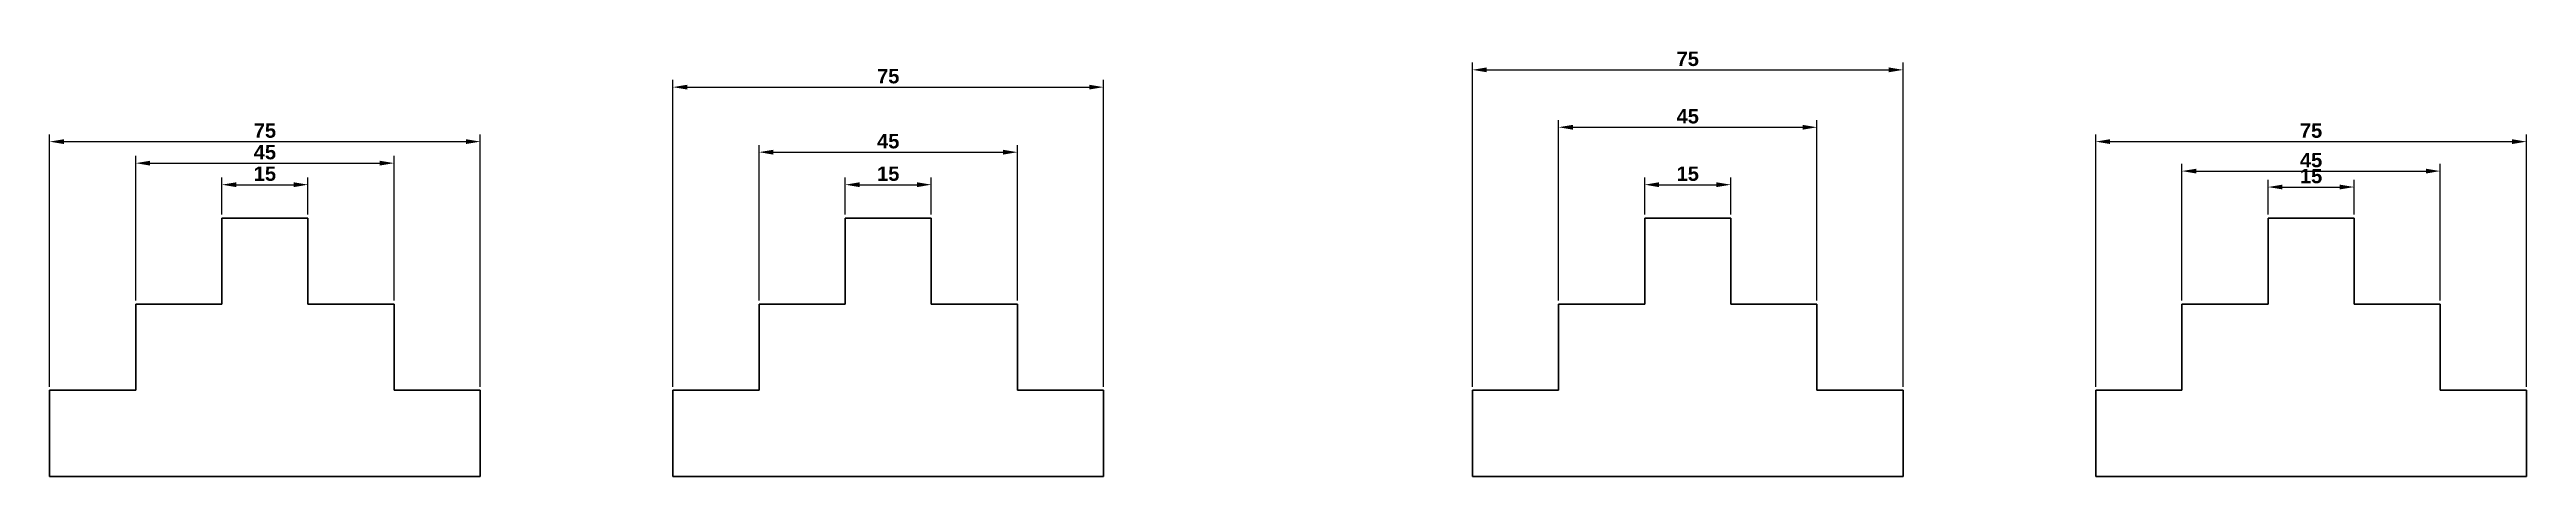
# Model space of a CAD drawing. Header units: millimetres. Extents: x 172 to 1503, y 610 to 919.
# Drawn here: x 1072.2 to 1503.5, y 709 to 783.3 of the extents above; entities that cross this region are included whole.
import ezdxf

# ---------------------------------------------------------------- set-up
doc = ezdxf.new("R2010")
doc.units = ezdxf.units.MM
doc.header["$LTSCALE"] = 0.3
doc.header["$PDMODE"] = 34
doc.layers.add('Cotas', color=255, linetype='Continuous')
doc.layers.add('Peça', color=7, linetype='Continuous', lineweight=30)
doc.styles.get("Standard").update_dxf_attribs({"font": ''})
doc.styles.get('Standard').set_extended_font_data('Arial', bold=True)
doc.dimstyles.new('Cotas', dxfattribs={"dimtxt": 2.5, "dimasz": 2.5, "dimexe": 1.25, "dimexo": 0.625, "dimtad": 1, "dimtxsty": 'Standard', "dimcen": 2.5, "dimclrt": 7, "dimadec": 0, "dimazin": 0, "dimtfac": 1, "dimtmove": 0, "dimatfit": 3, "dimfxl": 1, "dimarcsym": 0})

msp = doc.modelspace()

# ---------------------------------------------------------------- blocks, each defined once
blk = doc.blocks.new('*D33')
at = {"layer": 'Cotas', "color": 0, "lineweight": -2, "transparency": 16777216}
for p, q in [((1102.18, 754.61), (1102.18, 761.04)), ((1104.68, 759.79), (1114.68, 759.79)), ((1117.18, 754.61), (1117.18, 761.04))]:
    blk.add_line(p, q, dxfattribs=at)
at = {"layer": 'Cotas', "color": 0, "transparency": 16777216}
for points in [[(1104.68, 760.21), (1104.68, 759.37), (1102.18, 759.79)], [(1114.68, 760.21), (1114.68, 759.37), (1117.18, 759.79)]]:
    blk.add_solid(points, dxfattribs=at)
at = {"layer": 'Defpoints', "color": 0, "transparency": 16777216}
for p in [(1117.18, 759.79), (1102.18, 753.98), (1117.18, 753.98)]:
    blk.add_point(p, dxfattribs=at)
at = {"layer": 'Cotas', "color": 7, "transparency": 16777216, "insert": (1109.68, 761.69), "char_height": 2.5, "attachment_point": 5}
blk.add_mtext('15', dxfattribs=at)
blk = doc.blocks.new('*D31')
at = {"layer": 'Cotas', "color": 0, "lineweight": -2, "transparency": 16777216}
for p, q in [((1087.18, 739.61), (1087.18, 764.79)), ((1089.68, 763.54), (1129.68, 763.54)), ((1132.18, 739.61), (1132.18, 764.79))]:
    blk.add_line(p, q, dxfattribs=at)
at = {"layer": 'Cotas', "color": 0, "transparency": 16777216}
for points in [[(1089.68, 763.96), (1089.68, 763.12), (1087.18, 763.54)], [(1129.68, 763.96), (1129.68, 763.12), (1132.18, 763.54)]]:
    blk.add_solid(points, dxfattribs=at)
at = {"layer": 'Defpoints', "color": 0, "transparency": 16777216}
for p in [(1132.18, 763.54), (1087.18, 738.98), (1132.18, 738.98)]:
    blk.add_point(p, dxfattribs=at)
at = {"layer": 'Cotas', "color": 7, "transparency": 16777216, "insert": (1109.68, 765.44), "char_height": 2.5, "attachment_point": 5}
blk.add_mtext('45', dxfattribs=at)
blk = doc.blocks.new('*D32')
at = {"layer": 'Cotas', "color": 0, "lineweight": -2, "transparency": 16777216}
for p, q in [((1072.18, 724.61), (1072.18, 768.54)), ((1147.18, 724.61), (1147.18, 768.54)), ((1074.68, 767.29), (1144.68, 767.29))]:
    blk.add_line(p, q, dxfattribs=at)
at = {"layer": 'Cotas', "color": 0, "transparency": 16777216}
for points in [[(1074.68, 767.71), (1074.68, 766.87), (1072.18, 767.29)], [(1144.68, 767.71), (1144.68, 766.87), (1147.18, 767.29)]]:
    blk.add_solid(points, dxfattribs=at)
at = {"layer": 'Defpoints', "color": 0, "transparency": 16777216}
for p in [(1147.18, 767.29), (1072.18, 723.98), (1147.18, 723.98)]:
    blk.add_point(p, dxfattribs=at)
at = {"layer": 'Cotas', "color": 7, "transparency": 16777216, "insert": (1109.68, 769.19), "char_height": 2.5, "attachment_point": 5}
blk.add_mtext('75', dxfattribs=at)
blk = doc.blocks.new('*D36')
at = {"layer": 'Cotas', "color": 0, "lineweight": -2, "transparency": 16777216}
for p, q in [((1210.72, 754.61), (1210.72, 761.04)), ((1213.22, 759.79), (1223.22, 759.79)), ((1225.72, 754.61), (1225.72, 761.04))]:
    blk.add_line(p, q, dxfattribs=at)
at = {"layer": 'Cotas', "color": 0, "transparency": 16777216}
for points in [[(1213.22, 760.21), (1213.22, 759.37), (1210.72, 759.79)], [(1223.22, 760.21), (1223.22, 759.37), (1225.72, 759.79)]]:
    blk.add_solid(points, dxfattribs=at)
at = {"layer": 'Defpoints', "color": 0, "transparency": 16777216}
for p in [(1225.72, 759.79), (1210.72, 753.98), (1225.72, 753.98)]:
    blk.add_point(p, dxfattribs=at)
at = {"layer": 'Cotas', "color": 7, "transparency": 16777216, "insert": (1218.22, 761.69), "char_height": 2.5, "attachment_point": 5}
blk.add_mtext('15', dxfattribs=at)
blk = doc.blocks.new('*D34')
at = {"layer": 'Cotas', "color": 0, "lineweight": -2, "transparency": 16777216}
for p, q in [((1195.72, 739.61), (1195.72, 766.7)), ((1198.22, 765.45), (1238.22, 765.45)), ((1240.72, 739.61), (1240.72, 766.7))]:
    blk.add_line(p, q, dxfattribs=at)
at = {"layer": 'Cotas', "color": 0, "transparency": 16777216}
for points in [[(1198.22, 765.87), (1198.22, 765.03), (1195.72, 765.45)], [(1238.22, 765.87), (1238.22, 765.03), (1240.72, 765.45)]]:
    blk.add_solid(points, dxfattribs=at)
at = {"layer": 'Defpoints', "color": 0, "transparency": 16777216}
for p in [(1240.72, 765.45), (1195.72, 738.98), (1240.72, 738.98)]:
    blk.add_point(p, dxfattribs=at)
at = {"layer": 'Cotas', "color": 7, "transparency": 16777216, "insert": (1218.22, 767.35), "char_height": 2.5, "attachment_point": 5}
blk.add_mtext('45', dxfattribs=at)
blk = doc.blocks.new('*D35')
at = {"layer": 'Cotas', "color": 0, "lineweight": -2, "transparency": 16777216}
for p, q in [((1180.72, 724.61), (1180.72, 778.03)), ((1183.22, 776.78), (1253.22, 776.78)), ((1255.72, 724.61), (1255.72, 778.03))]:
    blk.add_line(p, q, dxfattribs=at)
at = {"layer": 'Cotas', "color": 0, "transparency": 16777216}
for points in [[(1183.22, 777.19), (1183.22, 776.36), (1180.72, 776.78)], [(1253.22, 777.19), (1253.22, 776.36), (1255.72, 776.78)]]:
    blk.add_solid(points, dxfattribs=at)
at = {"layer": 'Defpoints', "color": 0, "transparency": 16777216}
for p in [(1255.72, 776.78), (1180.72, 723.98), (1255.72, 723.98)]:
    blk.add_point(p, dxfattribs=at)
at = {"layer": 'Cotas', "color": 7, "transparency": 16777216, "insert": (1218.22, 778.67), "char_height": 2.5, "attachment_point": 5}
blk.add_mtext('75', dxfattribs=at)
blk = doc.blocks.new('*D41')
at = {"layer": 'Cotas', "color": 0, "lineweight": -2, "transparency": 16777216}
for p, q in [((1349.94, 754.61), (1349.94, 761.04)), ((1352.44, 759.79), (1362.44, 759.79)), ((1364.94, 754.61), (1364.94, 761.04))]:
    blk.add_line(p, q, dxfattribs=at)
at = {"layer": 'Cotas', "color": 0, "transparency": 16777216}
for points in [[(1352.44, 760.21), (1352.44, 759.37), (1349.94, 759.79)], [(1362.44, 760.21), (1362.44, 759.37), (1364.94, 759.79)]]:
    blk.add_solid(points, dxfattribs=at)
at = {"layer": 'Defpoints', "color": 0, "transparency": 16777216}
for p in [(1364.94, 759.79), (1349.94, 753.98), (1364.94, 753.98)]:
    blk.add_point(p, dxfattribs=at)
at = {"layer": 'Cotas', "color": 7, "transparency": 16777216, "insert": (1357.44, 761.69), "char_height": 2.5, "attachment_point": 5}
blk.add_mtext('15', dxfattribs=at)
blk = doc.blocks.new('*D37')
at = {"layer": 'Cotas', "color": 0, "lineweight": -2, "transparency": 16777216}
for p, q in [((1334.94, 739.61), (1334.94, 771.04)), ((1337.44, 769.79), (1377.44, 769.79)), ((1379.94, 739.61), (1379.94, 771.04))]:
    blk.add_line(p, q, dxfattribs=at)
at = {"layer": 'Cotas', "color": 0, "transparency": 16777216}
for points in [[(1337.44, 770.21), (1337.44, 769.37), (1334.94, 769.79)], [(1377.44, 770.21), (1377.44, 769.37), (1379.94, 769.79)]]:
    blk.add_solid(points, dxfattribs=at)
at = {"layer": 'Defpoints', "color": 0, "transparency": 16777216}
for p in [(1379.94, 769.79), (1334.94, 738.98), (1379.94, 738.98)]:
    blk.add_point(p, dxfattribs=at)
at = {"layer": 'Cotas', "color": 7, "transparency": 16777216, "insert": (1357.44, 771.69), "char_height": 2.5, "attachment_point": 5}
blk.add_mtext('45', dxfattribs=at)
blk = doc.blocks.new('*D38')
at = {"layer": 'Cotas', "color": 0, "lineweight": -2, "transparency": 16777216}
for p, q in [((1319.94, 724.61), (1319.94, 781.04)), ((1394.94, 724.61), (1394.94, 781.04)), ((1322.44, 779.79), (1392.44, 779.79))]:
    blk.add_line(p, q, dxfattribs=at)
at = {"layer": 'Cotas', "color": 0, "transparency": 16777216}
for points in [[(1322.44, 780.21), (1322.44, 779.37), (1319.94, 779.79)], [(1392.44, 780.21), (1392.44, 779.37), (1394.94, 779.79)]]:
    blk.add_solid(points, dxfattribs=at)
at = {"layer": 'Defpoints', "color": 0, "transparency": 16777216}
for p in [(1394.94, 779.79), (1319.94, 723.98), (1394.94, 723.98)]:
    blk.add_point(p, dxfattribs=at)
at = {"layer": 'Cotas', "color": 7, "transparency": 16777216, "insert": (1357.44, 781.69), "char_height": 2.5, "attachment_point": 5}
blk.add_mtext('75', dxfattribs=at)
blk = doc.blocks.new('*D42')
at = {"layer": 'Cotas', "color": 0, "lineweight": -2, "transparency": 16777216}
for p, q in [((1458.48, 754.61), (1458.48, 760.63)), ((1460.98, 759.38), (1470.98, 759.38)), ((1473.48, 754.61), (1473.48, 760.63))]:
    blk.add_line(p, q, dxfattribs=at)
at = {"layer": 'Cotas', "color": 0, "transparency": 16777216}
for points in [[(1460.98, 759.8), (1460.98, 758.97), (1458.48, 759.38)], [(1470.98, 759.8), (1470.98, 758.97), (1473.48, 759.38)]]:
    blk.add_solid(points, dxfattribs=at)
at = {"layer": 'Defpoints', "color": 0, "transparency": 16777216}
for p in [(1473.48, 759.38), (1458.48, 753.98), (1473.48, 753.98)]:
    blk.add_point(p, dxfattribs=at)
at = {"layer": 'Cotas', "color": 7, "transparency": 16777216, "insert": (1465.98, 761.28), "char_height": 2.5, "attachment_point": 5}
blk.add_mtext('15', dxfattribs=at)
blk = doc.blocks.new('*D39')
at = {"layer": 'Cotas', "color": 0, "lineweight": -2, "transparency": 16777216}
for p, q in [((1443.48, 739.61), (1443.48, 763.41)), ((1445.98, 762.16), (1485.98, 762.16)), ((1488.48, 739.61), (1488.48, 763.41))]:
    blk.add_line(p, q, dxfattribs=at)
at = {"layer": 'Cotas', "color": 0, "transparency": 16777216}
for points in [[(1445.98, 762.57), (1445.98, 761.74), (1443.48, 762.16)], [(1485.98, 762.57), (1485.98, 761.74), (1488.48, 762.16)]]:
    blk.add_solid(points, dxfattribs=at)
at = {"layer": 'Defpoints', "color": 0, "transparency": 16777216}
for p in [(1488.48, 762.16), (1443.48, 738.98), (1488.48, 738.98)]:
    blk.add_point(p, dxfattribs=at)
at = {"layer": 'Cotas', "color": 7, "transparency": 16777216, "insert": (1465.98, 764.06), "char_height": 2.5, "attachment_point": 5}
blk.add_mtext('45', dxfattribs=at)
blk = doc.blocks.new('*D40')
at = {"layer": 'Cotas', "color": 0, "lineweight": -2, "transparency": 16777216}
for p, q in [((1428.48, 724.61), (1428.48, 768.54)), ((1503.48, 724.61), (1503.48, 768.54)), ((1430.98, 767.29), (1500.98, 767.29))]:
    blk.add_line(p, q, dxfattribs=at)
at = {"layer": 'Cotas', "color": 0, "transparency": 16777216}
for points in [[(1430.98, 767.71), (1430.98, 766.87), (1428.48, 767.29)], [(1500.98, 767.71), (1500.98, 766.87), (1503.48, 767.29)]]:
    blk.add_solid(points, dxfattribs=at)
at = {"layer": 'Defpoints', "color": 0, "transparency": 16777216}
for p in [(1503.48, 767.29), (1428.48, 723.98), (1503.48, 723.98)]:
    blk.add_point(p, dxfattribs=at)
at = {"layer": 'Cotas', "color": 7, "transparency": 16777216, "insert": (1465.98, 769.19), "char_height": 2.5, "attachment_point": 5}
blk.add_mtext('75', dxfattribs=at)

# ---------------------------------------------------------------- dimensions: what is measured, and where the dimension line sits
at = {"layer": 'Cotas'}
for base, p1, p2, picture, middle in [((1394.939, 779.789), (1319.939, 723.98), (1394.939, 723.98), '*D38', (1357.439, 781.686)), ((1255.725, 776.778), (1180.725, 723.98), (1255.725, 723.98), '*D35', (1218.225, 778.674)), ((1379.939, 769.789), (1334.939, 738.98), (1379.939, 738.98), '*D37', (1357.439, 771.691)), ((1147.179, 767.289), (1072.179, 723.98), (1147.179, 723.98), '*D32', (1109.679, 769.186)), ((1240.725, 765.451), (1195.725, 738.98), (1240.725, 738.98), '*D34', (1218.225, 767.353)), ((1503.485, 767.289), (1428.485, 723.98), (1503.485, 723.98), '*D40', (1465.985, 769.186)), ((1132.179, 763.539), (1087.179, 738.98), (1132.179, 738.98), '*D31', (1109.679, 765.441)), ((1488.485, 762.157), (1443.485, 738.98), (1488.485, 738.98), '*D39', (1465.985, 764.058)), ((1117.179, 759.789), (1102.179, 753.98), (1117.179, 753.98), '*D33', (1109.679, 761.691)), ((1225.725, 759.789), (1210.725, 753.98), (1225.725, 753.98), '*D36', (1218.225, 761.691)), ((1364.939, 759.789), (1349.939, 753.98), (1364.939, 753.98), '*D41', (1357.439, 761.691)), ((1473.485, 759.383), (1458.485, 753.98), (1473.485, 753.98), '*D42', (1465.985, 761.285))]:
    dim = msp.add_linear_dim(base=base, p1=p1, p2=p2, dimstyle='Cotas', dxfattribs=at)
    dim.commit()
    dim.dimension.update_dxf_attribs({"geometry": picture, "text_midpoint": middle})

# ---------------------------------------------------------------- linework, layer by layer
at = {"layer": 'Peça'}
for p, q in [((1102.179, 738.98), (1102.179, 753.98)), ((1102.179, 753.98), (1117.179, 753.98)), ((1117.179, 753.98), (1117.179, 738.98)), ((1210.725, 738.98), (1210.725, 753.98)), ((1210.725, 753.98), (1225.725, 753.98)), ((1225.725, 753.98), (1225.725, 738.98)), ((1349.939, 738.98), (1349.939, 753.98)), ((1349.939, 753.98), (1364.939, 753.98)), ((1364.939, 753.98), (1364.939, 738.98)), ((1458.485, 738.98), (1458.485, 753.98)), ((1458.485, 753.98), (1473.485, 753.98)), ((1473.485, 753.98), (1473.485, 738.98)), ((1087.179, 723.98), (1087.179, 738.98)), ((1087.179, 738.98), (1102.179, 738.98)), ((1117.179, 738.98), (1132.179, 738.98)), ((1132.179, 738.98), (1132.179, 723.98)), ((1195.725, 723.98), (1195.725, 738.98)), ((1195.725, 738.98), (1210.725, 738.98)), ((1225.725, 738.98), (1240.725, 738.98)), ((1240.725, 738.98), (1240.725, 723.98)), ((1334.939, 723.98), (1334.939, 738.98)), ((1334.939, 738.98), (1349.939, 738.98)), ((1364.939, 738.98), (1379.939, 738.98)), ((1379.939, 738.98), (1379.939, 723.98)), ((1443.485, 723.98), (1443.485, 738.98)), ((1443.485, 738.98), (1458.485, 738.98)), ((1473.485, 738.98), (1488.485, 738.98)), ((1488.485, 738.98), (1488.485, 723.98)), ((1072.179, 708.98), (1072.179, 723.98)), ((1072.179, 723.98), (1087.179, 723.98)), ((1132.179, 723.98), (1147.179, 723.98)), ((1147.179, 723.98), (1147.179, 708.98)), ((1180.725, 708.98), (1180.725, 723.98)), ((1180.725, 723.98), (1195.725, 723.98)), ((1240.725, 723.98), (1255.725, 723.98)), ((1255.725, 723.98), (1255.725, 708.98)), ((1319.939, 708.98), (1319.939, 723.98)), ((1319.939, 723.98), (1334.939, 723.98)), ((1379.939, 723.98), (1394.939, 723.98)), ((1394.939, 723.98), (1394.939, 708.98)), ((1428.485, 708.98), (1428.485, 723.98)), ((1428.485, 723.98), (1443.485, 723.98)), ((1488.485, 723.98), (1503.485, 723.98)), ((1503.485, 723.98), (1503.485, 708.98)), ((1072.179, 708.98), (1147.179, 708.98)), ((1180.725, 708.98), (1255.725, 708.98)), ((1319.939, 708.98), (1394.939, 708.98)), ((1428.485, 708.98), (1503.485, 708.98))]:
    msp.add_line(p, q, dxfattribs=at)

msp.set_redraw_order([(e.dxf.handle, doc.entitydb.next_handle()) for e in msp.query("TEXT MTEXT ATTDEF DIMENSION ARC_DIMENSION")])  # texts and dimensions are drawn at this point

doc.saveas('drawing.dxf')
